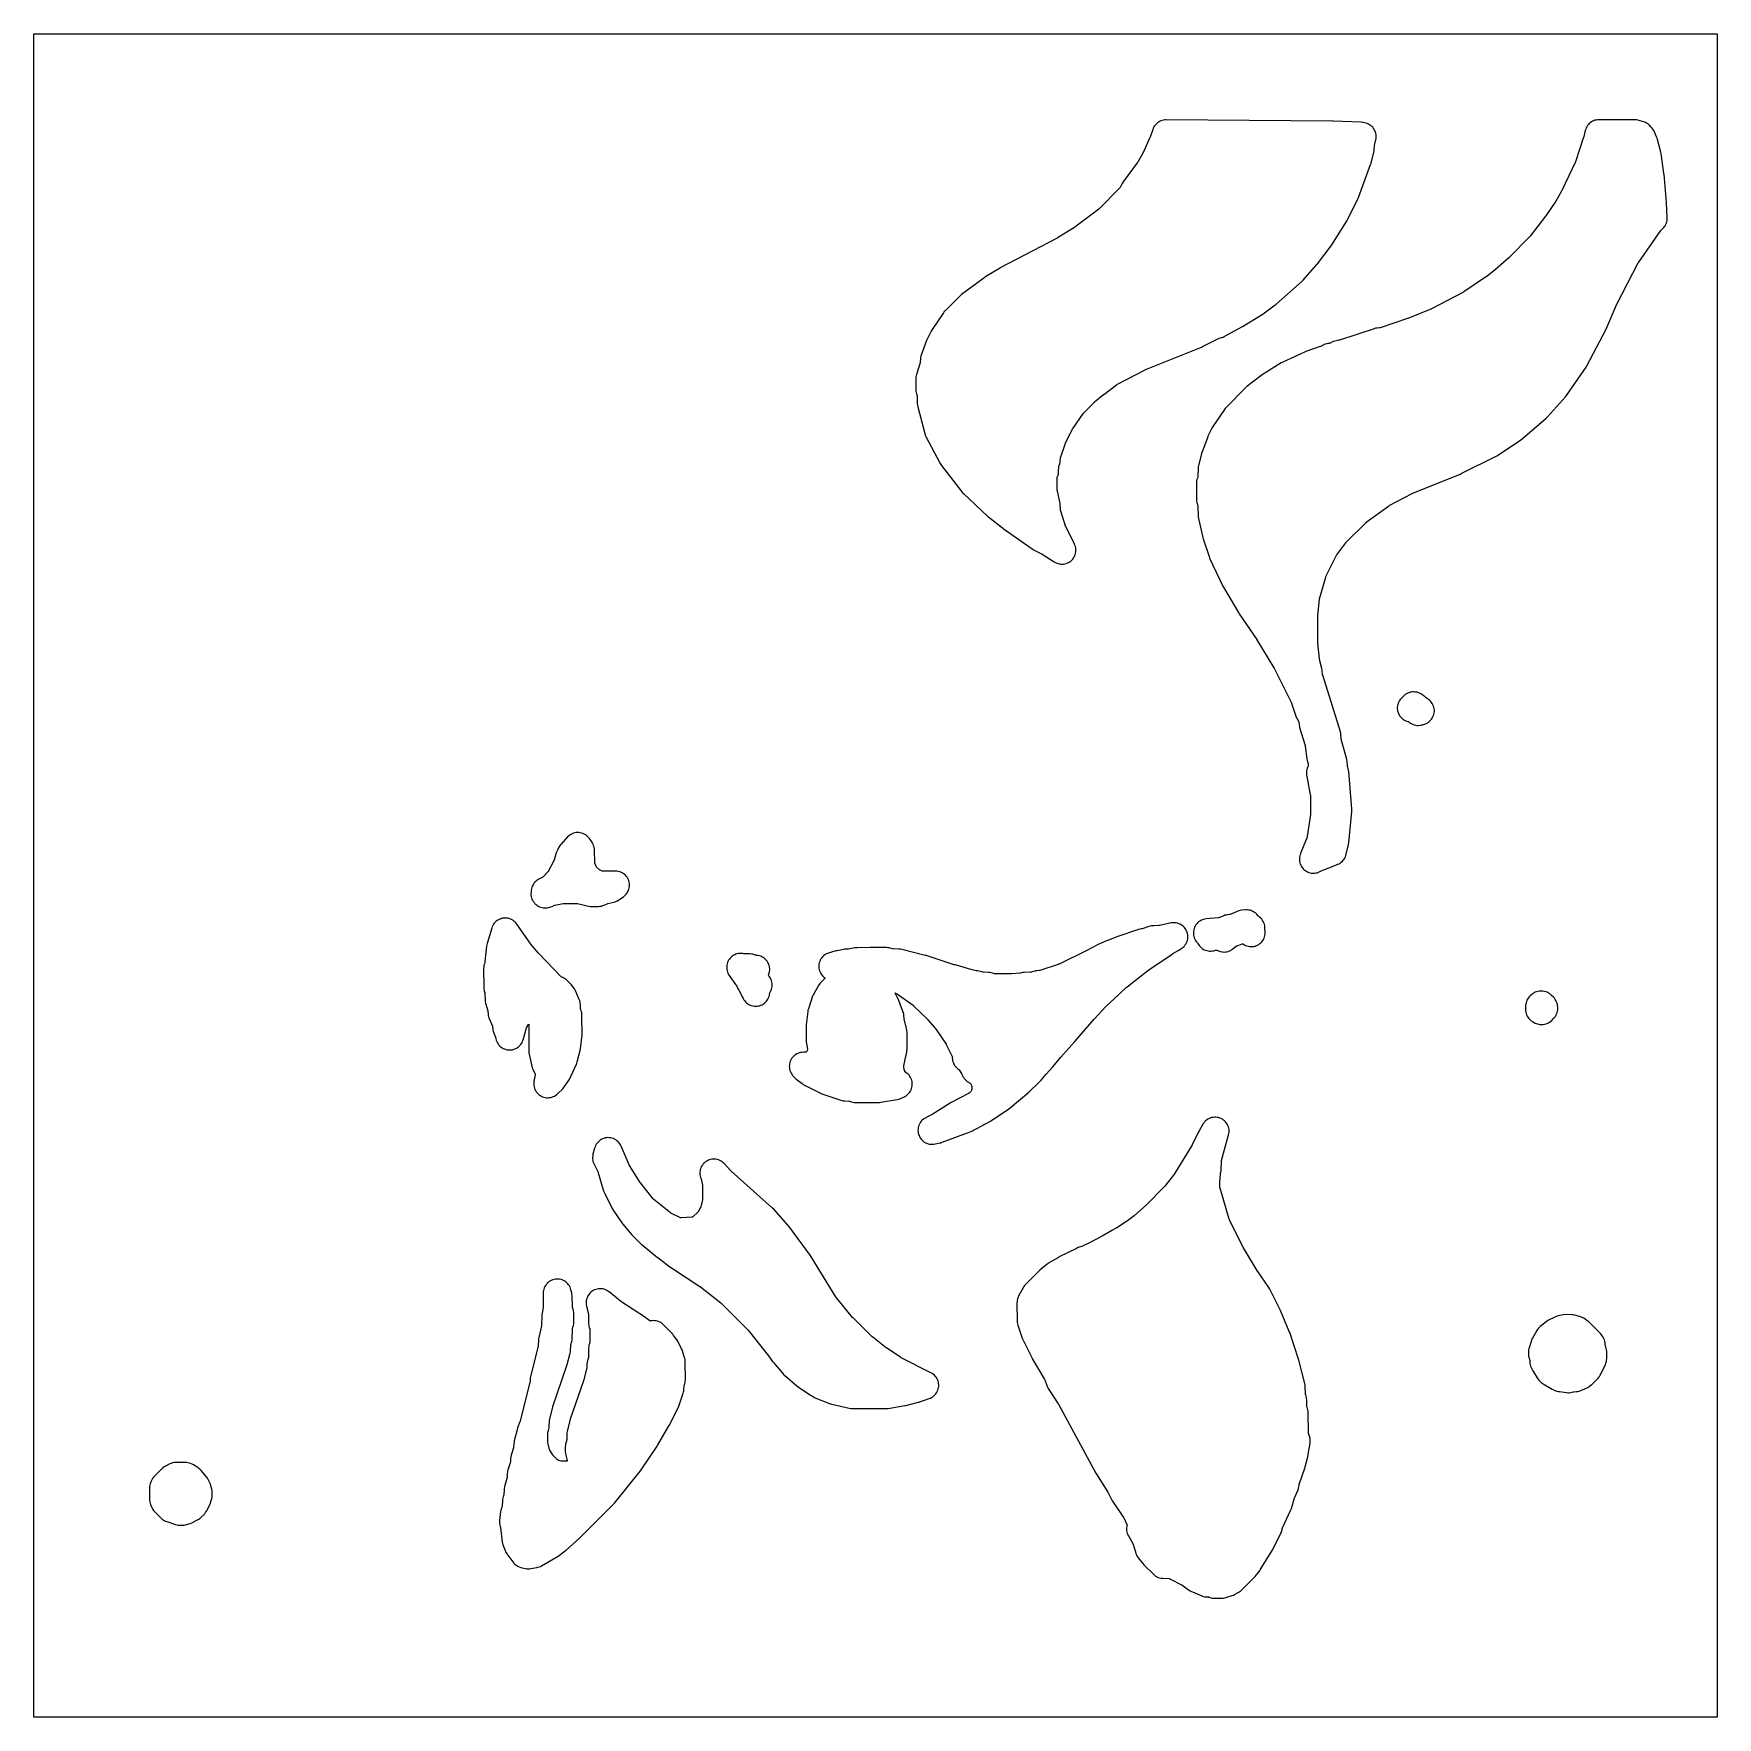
# Model space of a CAD drawing. Header units: millimetres. Extents: x 0 to 300, y 0 to 300.
import ezdxf

# ---------------------------------------------------------------- set-up
doc = ezdxf.new("R2010")
doc.units = ezdxf.units.MM
doc.layers.add('CUT', color=7, linetype='CONTINUOUS')

msp = doc.modelspace()

# ---------------------------------------------------------------- linework, layer by layer
at = {"layer": 'CUT'}
for points in [[(300, 299.8947), (300, 0.0614), (299.9971, 0.0029), (299.9386, 0), (0.0614, 0), (0.0029, 0.0029), (0, 0.0614), (0, 299.8947), (0.0029, 299.9532), (0.0614, 299.9561), (299.9386, 299.9561), (299.9971, 299.9532)], [(157.402, 235.4465), (157.41, 235.4097), (157.4145, 235.3721), (157.4154, 235.3553), (157.452, 234.0577), (157.4763, 233.774), (157.5326, 233.495), (158.7833, 228.7181), (158.8719, 228.445), (158.9912, 228.1837), (161.5312, 223.3753), (161.64, 223.1892), (161.7644, 223.0131), (165.3842, 218.3343), (165.5135, 218.1803), (165.6548, 218.0373), (170.0282, 213.9512), (170.1864, 213.8152), (172.606, 211.9062), (172.7185, 211.8224), (178.0764, 208.0624), (178.2411, 207.9562), (178.4137, 207.8632), (179.5867, 207.2893), (179.6478, 207.2571), (179.707, 207.2215), (181.8633, 205.8363), (182.0723, 205.7159), (182.2919, 205.6161), (182.5201, 205.5381), (182.7548, 205.4823), (182.9938, 205.4495), (183.2348, 205.4398), (183.4756, 205.4534), (183.714, 205.4901), (183.9477, 205.5496), (184.1746, 205.6314), (184.3926, 205.7347), (184.5996, 205.8585), (184.7938, 206.0017), (184.9732, 206.1629), (185.1362, 206.3406), (185.2814, 206.5333), (185.4073, 206.739), (185.5128, 206.9559), (185.5969, 207.182), (185.6588, 207.4151), (185.698, 207.6531), (185.7141, 207.8938), (185.7069, 208.1349), (185.6765, 208.3741), (185.6231, 208.6094), (185.5474, 208.8384), (185.4499, 209.059), (183.8088, 212.3364), (183.8065, 212.3413), (183.7753, 212.419), (183.7694, 212.4371), (182.9745, 215.0946), (182.9686, 215.1167), (182.952, 215.214), (182.9503, 215.2367), (182.9089, 216.113), (182.8886, 216.334), (182.8487, 216.5523), (182.4144, 218.4513), (182.4103, 218.4718), (182.4001, 218.5614), (182.3995, 218.5823), (182.3935, 220.8922), (182.3939, 220.9104), (182.3976, 220.9494), (182.4088, 220.9869), (182.4153, 221.0039), (182.4496, 221.0884), (182.5234, 221.2955), (182.5788, 221.5082), (182.6152, 221.7249), (182.6325, 221.9441), (182.6634, 222.8375), (182.6644, 222.8546), (182.669, 222.8912), (182.6801, 222.926), (182.6865, 222.9421), (182.7321, 223.0502), (182.8268, 223.3153), (182.8911, 223.5893), (182.9243, 223.8688), (182.9512, 224.3059), (182.9517, 224.3112), (182.9591, 224.3624), (182.9654, 224.3885), (182.9724, 224.4114), (183.778, 226.8223), (183.8077, 226.9016), (183.8429, 226.9786), (185.1271, 229.5406), (185.1673, 229.6143), (185.2127, 229.685), (187.0419, 232.3269), (187.0517, 232.3405), (187.0981, 232.3961), (187.1097, 232.4082), (188.956, 234.2604), (188.998, 234.3005), (189.0419, 234.3385), (190.6387, 235.6551), (190.6598, 235.6721), (190.6812, 235.6886), (192.9296, 237.3771), (192.9336, 237.3801), (192.9974, 237.4209), (193.0125, 237.4294), (198.1471, 240.1486), (198.2044, 240.1769), (198.2631, 240.2022), (208.0623, 244.1138), (208.2697, 244.2078), (211.1175, 245.6576), (211.1372, 245.6669), (211.2251, 245.6995), (211.246, 245.7053), (211.5175, 245.7716), (211.7219, 245.8308), (211.9204, 245.9073), (212.1118, 246.0003), (215.2663, 247.7033), (215.3917, 247.7758), (218.9089, 249.9466), (219.0952, 250.0736), (221.2168, 251.6638), (221.3674, 251.7862), (225.9733, 255.8329), (226.1918, 256.0502), (228.6595, 258.8265), (228.781, 258.9743), (231.1922, 262.1456), (231.3214, 262.3328), (234.0396, 266.6775), (234.1557, 266.8843), (235.9703, 270.5088), (236.0838, 270.7723), (238.2279, 276.6588), (238.3036, 276.9057), (238.7917, 278.8498), (238.8375, 279.0759), (238.8622, 279.3054), (238.9015, 279.9448), (238.9029, 279.9615), (238.9137, 280.0332), (238.9173, 280.0496), (239.1548, 281.0216), (239.2007, 281.2584), (239.2235, 281.4984), (239.2231, 281.7396), (239.1995, 281.9796), (239.1528, 282.2162), (239.0836, 282.4472), (238.9924, 282.6705), (238.8802, 282.8839), (238.7479, 283.0856), (238.5968, 283.2735), (238.4283, 283.446), (238.2439, 283.6015), (238.0454, 283.7385), (237.8347, 283.8557), (237.6136, 283.9521), (237.3843, 284.0267), (237.1488, 284.0789), (236.848, 284.1305), (236.5276, 284.1644), (231.5387, 284.3685), (231.4561, 284.3705), (201.7919, 284.6029), (201.5506, 284.5931), (201.3113, 284.5601), (201.0763, 284.5041), (200.8478, 284.4258), (200.628, 284.3257), (200.4188, 284.2049), (200.2223, 284.0645), (200.0402, 283.9057), (199.8744, 283.7301), (199.7262, 283.5394), (199.5971, 283.3352), (199.4883, 283.1195), (199.4009, 282.8944), (198.9497, 281.5425), (198.931, 281.4905), (198.91, 281.4394), (197.8365, 279.0016), (197.8085, 278.9424), (197.7772, 278.8848), (196.7153, 277.0502), (196.6814, 276.9951), (196.6445, 276.9419), (194.1531, 273.5485), (193.9605, 273.2419), (193.6077, 272.5779), (193.5987, 272.5619), (193.5768, 272.5289), (193.5517, 272.4982), (193.539, 272.4848), (189.9028, 268.8276), (189.8428, 268.7713), (189.7791, 268.7193), (185.2711, 265.2906), (185.2193, 265.2533), (185.1655, 265.2189), (182.4367, 263.5717), (182.406, 263.5538), (182.3748, 263.5368), (172.239, 258.2139), (172.1151, 258.1443), (169.4782, 256.5622), (169.2754, 256.4266), (165.3466, 253.5136), (165.0683, 253.2736), (162.3988, 250.6054), (162.2412, 250.4323), (162.1004, 250.2453), (160.0675, 247.2631), (159.8911, 246.9608), (159.1906, 245.5406), (159.0829, 245.2879), (158.1414, 242.6949), (158.0723, 242.4729), (158.0241, 242.2453), (157.9973, 242.0143), (157.9594, 241.4666), (157.9573, 241.445), (157.9402, 241.3531), (157.9344, 241.3322), (157.2901, 239.2472), (157.2287, 239.0068), (157.1914, 238.7616), (157.1786, 238.5138), (157.175, 236.556), (157.1877, 236.2994), (157.2267, 236.0454), (157.2915, 235.7968), (157.3971, 235.4632)], [(207.4271, 215.7148), (207.4413, 215.6164), (207.4425, 215.5934), (207.4733, 214.1074), (207.4911, 213.8566), (207.534, 213.6089), (208.3068, 210.1842), (208.3747, 209.9412), (209.4308, 206.7847), (209.5422, 206.5078), (211.9039, 201.5213), (212.0085, 201.3238), (214.7188, 196.7165), (214.807, 196.5774), (217.9266, 191.9946), (217.9428, 191.9702), (217.9584, 191.9453), (220.9835, 186.9945), (221.0088, 186.9511), (221.0322, 186.9066), (223.9954, 180.9877), (224.029, 180.9144), (224.0577, 180.8389), (224.9098, 178.3397), (224.9789, 178.16), (225.0617, 177.9861), (225.4062, 177.3287), (225.414, 177.3129), (225.4284, 177.2777), (225.4359, 177.2405), (225.4382, 177.223), (225.4859, 176.7726), (225.5213, 176.5423), (225.5779, 176.3162), (226.5389, 173.1203), (226.5402, 173.1153), (226.5571, 173.0381), (226.5598, 173.0203), (226.8471, 170.7911), (226.8994, 170.5116), (226.9832, 170.2398), (227.0943, 169.9409), (227.1006, 169.9223), (227.1111, 169.8814), (227.1128, 169.8392), (227.1121, 169.8196), (227.0895, 169.4709), (227.0883, 169.4574), (227.0817, 169.4167), (227.0459, 169.3451), (226.9445, 169.1137), (226.867, 168.8732), (226.8141, 168.6261), (226.7865, 168.3749), (226.7843, 168.1222), (226.8077, 167.8707), (226.8563, 167.6227), (226.9, 167.4789), (226.9405, 167.3346), (226.9441, 167.3169), (227.4751, 164.3617), (227.4759, 164.3562), (227.4839, 164.2727), (227.4845, 164.2537), (227.4968, 161.0218), (227.4941, 160.9366), (227.4853, 160.8518), (226.9359, 156.936), (226.9321, 156.9138), (226.9071, 156.8195), (226.8993, 156.7983), (225.8031, 154.0536), (225.7834, 154.0072), (225.7614, 153.9608), (225.666, 153.7313), (225.594, 153.4934), (225.5459, 153.2495), (225.5222, 153.0021), (225.5233, 152.7536), (225.549, 152.5064), (225.5991, 152.2629), (225.6732, 152.0257), (225.7704, 151.7969), (225.8899, 151.579), (226.0305, 151.374), (226.1907, 151.1839), (226.3689, 151.0108), (226.5635, 150.8561), (226.7725, 150.7216), (226.9938, 150.6085), (227.2253, 150.5179), (227.4646, 150.4507), (227.7094, 150.4076), (227.9572, 150.3891), (228.2057, 150.3952), (228.4523, 150.426), (228.6947, 150.4812), (228.9304, 150.5601), (229.1571, 150.662), (229.3256, 150.759), (229.3848, 150.7897), (229.401, 150.7966), (232.1409, 151.9018), (232.1938, 151.9216), (232.3687, 151.9808), (232.5912, 152.0814), (232.8028, 152.2032), (233.0015, 152.345), (233.1855, 152.5056), (233.3529, 152.6833), (233.5022, 152.8765), (233.6319, 153.0834), (233.7408, 153.3019), (233.8279, 153.53), (233.8923, 153.7656), (234.2766, 155.4998), (234.3232, 155.7896), (234.8848, 161.3525), (234.8973, 161.58), (234.8891, 161.8076), (234.3414, 168.4966), (234.3055, 168.7607), (234.2417, 169.0195), (234.1507, 169.27), (234.1008, 169.3875), (234.0947, 169.403), (234.0836, 169.4371), (234.0788, 169.4722), (234.0777, 169.489), (234.0381, 170.3266), (234.0093, 170.6048), (233.9496, 170.8781), (233.0006, 174.2924), (232.996, 174.3108), (232.9821, 174.3913), (232.9803, 174.4102), (232.9372, 175.0285), (232.8998, 175.3187), (232.8288, 175.6025), (229.6816, 185.64), (229.6755, 185.6618), (229.6577, 185.7578), (229.6556, 185.7803), (229.6167, 186.3965), (229.589, 186.642), (229.5372, 186.8835), (229.112, 188.4773), (229.1108, 188.4822), (229.0966, 188.5586), (229.0944, 188.5761), (228.8138, 191.3807), (228.8093, 191.4399), (228.8079, 191.4994), (228.8077, 196.2072), (228.8093, 196.2677), (228.8139, 196.328), (229.1053, 199.1898), (229.1073, 199.2064), (229.1208, 199.2769), (229.1251, 199.293), (230.2205, 203.1289), (230.2257, 203.1455), (230.2529, 203.2156), (230.2604, 203.2314), (232.1643, 207.0428), (232.1669, 207.0477), (232.2108, 207.1199), (232.2218, 207.1356), (233.7784, 209.2329), (233.8319, 209.2999), (233.8902, 209.3628), (237.3414, 212.8347), (237.3451, 212.8382), (237.404, 212.889), (237.418, 212.8997), (241.4101, 215.7936), (241.4774, 215.8389), (241.5476, 215.8796), (245.5977, 218.0453), (245.6564, 218.0747), (245.7166, 218.1008), (254.1835, 221.4914), (254.3732, 221.5767), (260.7287, 224.7581), (261.0019, 224.9172), (264.9652, 227.5745), (265.2096, 227.7611), (269.5032, 231.4792), (269.7173, 231.6882), (272.94, 235.2363), (273.1489, 235.5), (276.6059, 240.524), (276.7638, 240.7866), (280.2241, 247.4326), (280.3072, 247.6087), (282.0366, 251.6751), (282.0556, 251.7174), (282.0762, 251.7589), (285.9158, 259.1357), (285.9545, 259.2045), (285.9978, 259.2706), (289.9515, 264.8973), (289.9628, 264.9126), (290.0164, 264.9745), (290.0299, 264.9879), (290.2955, 265.2385), (290.4613, 265.4107), (290.61, 265.598), (290.74, 265.7985), (290.8503, 266.0106), (290.9399, 266.2323), (291.0079, 266.4615), (291.0536, 266.6961), (291.0768, 266.9341), (291.0771, 267.1731), (290.9547, 269.8021), (290.9479, 269.9028), (290.5144, 274.8792), (290.4976, 275.0239), (289.9773, 278.5833), (289.9266, 278.8373), (289.3508, 281.1038), (289.2806, 281.3332), (289.1888, 281.5549), (288.6576, 282.6808), (288.5215, 282.9312), (288.3577, 283.1645), (288.1685, 283.3777), (287.9083, 283.6392), (287.726, 283.8051), (287.5282, 283.9523), (287.3169, 284.0792), (287.0941, 284.1848), (286.8621, 284.2679), (286.1007, 284.4988), (285.8642, 284.5582), (285.623, 284.5942), (285.3795, 284.6065), (278.9037, 284.618), (278.667, 284.6072), (278.4324, 284.5741), (278.2019, 284.5188), (277.9778, 284.442), (277.7619, 284.3444), (277.5562, 284.2267), (277.3626, 284.0901), (277.1829, 283.9358), (277.0185, 283.7651), (276.871, 283.5797), (276.7417, 283.3811), (276.6318, 283.1712), (276.5423, 282.9518), (276.474, 282.7249), (276.1478, 281.4212), (276.1359, 281.3772), (276.1223, 281.3337), (274.7701, 277.2755), (274.7457, 277.209), (274.7174, 277.144), (272.2866, 271.9881), (272.2645, 271.9435), (272.2405, 271.8999), (271.153, 270.0183), (271.1324, 269.984), (271.1107, 269.9505), (269.4599, 267.4904), (269.4354, 267.4553), (269.4097, 267.4211), (266.6281, 263.8575), (266.5839, 263.8042), (266.5368, 263.7536), (262.892, 260.061), (262.8611, 260.0309), (262.8291, 260.0018), (260.4499, 257.9172), (260.4362, 257.9055), (260.4066, 257.881), (258.9699, 256.7293), (258.9294, 256.6982), (258.8875, 256.6689), (254.8607, 253.972), (254.807, 253.9381), (254.7515, 253.9071), (249.0709, 250.924), (249.0158, 250.8969), (248.9595, 250.8727), (244.8469, 249.2271), (244.8141, 249.2145), (244.781, 249.203), (239.9005, 247.5759), (239.8811, 247.57), (239.7953, 247.5514), (239.7752, 247.5487), (239.3674, 247.5055), (239.1036, 247.4632), (238.8458, 247.393), (232.6923, 245.3577), (232.6746, 245.3524), (232.5965, 245.3348), (232.5781, 245.3321), (232.2931, 245.2971), (232.0689, 245.2591), (231.849, 245.2009), (231.6354, 245.123), (231.4297, 245.0259), (231.0223, 244.8106), (231.007, 244.803), (230.9731, 244.7888), (230.9375, 244.7811), (230.9204, 244.7786), (230.6281, 244.7427), (230.4052, 244.705), (230.1866, 244.6473), (229.9741, 244.5701), (229.7695, 244.4741), (229.3416, 244.2491), (229.3372, 244.2469), (229.2684, 244.2169), (229.2524, 244.2111), (226.6681, 243.3298), (226.4181, 243.2292), (222.558, 241.4284), (222.3018, 241.2902), (218.8715, 239.1729), (218.6397, 239.0111), (216.1692, 237.0693), (215.9355, 236.8607), (212.4866, 233.3694), (212.3323, 233.198), (212.1944, 233.0132), (210.1176, 229.9431), (209.9513, 229.6584), (209.245, 228.2427), (209.1324, 227.9806), (208.1022, 225.1457), (208.0253, 224.8934), (207.5609, 223.0198), (207.5114, 222.7635), (207.4889, 222.5033), (207.4416, 221.1146), (207.4404, 221.0957), (207.435, 221.0555), (207.4255, 221.0159), (207.4197, 220.998), (207.3484, 220.7935), (207.2718, 220.5275), (207.2251, 220.2547), (207.2089, 219.9784), (207.1985, 216.8996), (207.2078, 216.6754), (207.2372, 216.4529), (207.2864, 216.234), (207.4217, 215.7372)], [(243.1298, 180.7035), (243.0559, 180.4699), (243.0053, 180.2301), (242.9784, 179.9866), (242.9754, 179.7416), (242.9965, 179.4974), (243.0413, 179.2566), (243.1096, 179.0212), (243.2005, 178.7937), (243.3133, 178.5761), (243.4468, 178.3707), (243.5998, 178.1793), (243.7708, 178.0038), (243.9582, 177.8459), (244.1601, 177.707), (244.3746, 177.5887), (244.5997, 177.4918), (244.8332, 177.4175), (244.944, 177.3939), (245.0046, 177.3776), (245.054, 177.3385), (245.1423, 177.2607), (245.344, 177.116), (245.5591, 176.992), (245.7854, 176.8899), (246.0207, 176.8107), (246.2627, 176.7553), (246.509, 176.7242), (246.7572, 176.7176), (247.0048, 176.7357), (247.2493, 176.7783), (247.4885, 176.8449), (247.5369, 176.861), (247.6439, 176.8858), (247.8829, 176.954), (248.114, 177.0456), (248.3349, 177.1597), (248.5433, 177.2951), (248.7373, 177.4506), (248.9148, 177.6246), (249.0742, 177.8153), (249.2139, 178.021), (249.3324, 178.2395), (249.4287, 178.4686), (249.5017, 178.7063), (249.5508, 178.9499), (249.5754, 179.1973), (249.5754, 179.4459), (249.5507, 179.6932), (249.5015, 179.9369), (249.4283, 180.1745), (249.332, 180.4036), (249.2133, 180.6221), (249.0736, 180.8276), (248.9141, 181.0183), (248.7364, 181.1922), (248.5424, 181.3476), (248.3339, 181.483), (248.1645, 181.5704), (248.1371, 181.586), (248.107, 181.607), (248.0937, 181.6176), (247.5205, 182.0997), (247.3384, 182.239), (247.1444, 182.3611), (246.94, 182.4649), (246.727, 182.5495), (246.5071, 182.6143), (246.2822, 182.6586), (246.2476, 182.6638), (246.006, 182.6881), (245.7633, 182.6889), (245.5217, 182.6661), (245.2833, 182.62), (245.0506, 182.551), (244.8257, 182.4598), (244.6107, 182.3471), (244.4076, 182.2142), (244.2184, 182.0622), (243.8153, 181.7048), (243.6401, 181.5334), (243.4825, 181.3458), (243.3441, 181.1436), (243.2261, 180.9288)], [(91.9427, 144.3072), (92.1578, 144.3791), (92.3656, 144.4702), (92.7802, 144.6749), (92.7952, 144.6819), (92.8288, 144.6949), (92.8635, 144.705), (92.8793, 144.7084), (94.3767, 145.0006), (94.3954, 145.0037), (94.477, 145.0113), (94.496, 145.0116), (96.7896, 144.9903), (96.8115, 144.9895), (96.9054, 144.9776), (96.9268, 144.9729), (98.612, 144.5559), (98.9107, 144.5009), (99.2139, 144.4826), (100.6269, 144.4834), (100.8938, 144.4978), (101.1577, 144.5406), (101.4155, 144.6114), (101.6643, 144.7093), (102.1921, 144.9504), (102.2095, 144.9578), (102.2869, 144.9841), (102.3052, 144.9889), (103.3869, 145.2388), (103.6137, 145.3026), (103.8335, 145.3875), (104.0443, 145.4927), (104.2442, 145.6172), (105.0878, 146.1995), (105.2816, 146.3478), (105.4601, 146.5142), (105.6214, 146.6972), (105.7642, 146.8951), (105.8869, 147.106), (105.9886, 147.3278), (106.0681, 147.5585), (106.1247, 147.7958), (106.158, 148.0375), (106.1675, 148.2813), (106.1532, 148.5249), (106.1153, 148.766), (106.054, 149.0021), (105.97, 149.2312), (105.8641, 149.451), (105.7372, 149.6594), (105.5906, 149.8545), (105.4257, 150.0344), (105.2441, 150.1973), (105.0474, 150.3417), (104.8376, 150.4663), (104.6167, 150.5698), (104.3867, 150.6513), (104.1499, 150.71), (103.9085, 150.7453), (103.6647, 150.757), (103.421, 150.7448), (103.2636, 150.7292), (103.2434, 150.7288), (101.4559, 150.7445), (101.4345, 150.7453), (101.3887, 150.7509), (101.3438, 150.7618), (101.3235, 150.7686), (100.9377, 150.9104), (100.9195, 150.9176), (100.8818, 150.9361), (100.8488, 150.9621), (100.8344, 150.9753), (100.3094, 151.4844), (100.2953, 151.4989), (100.2676, 151.5323), (100.2477, 151.5709), (100.2399, 151.5896), (100.0158, 152.1706), (100.0139, 152.1757), (100.0003, 152.2219), (99.9971, 152.2505), (99.9959, 152.2746), (99.9427, 154.4494), (99.9245, 154.6955), (99.8821, 154.9386), (99.816, 155.1763), (99.7621, 155.3387), (99.6754, 155.5629), (99.5676, 155.7778), (99.4397, 155.9813), (99.0297, 156.5689), (98.8781, 156.7647), (98.7079, 156.9446), (98.5208, 157.1067), (98.3185, 157.2495), (98.1032, 157.3716), (97.8768, 157.4718), (97.6415, 157.5491), (97.3998, 157.6028), (97.154, 157.6322), (96.9065, 157.6373), (96.6596, 157.6178), (96.416, 157.574), (96.1778, 157.5063), (95.9475, 157.4154), (95.7273, 157.3022), (95.5194, 157.1677), (95.3259, 157.0133), (95.1485, 156.8406), (93.9676, 155.5704), (93.8199, 155.3961), (93.6887, 155.2091), (93.575, 155.0109), (93.311, 154.497), (93.2079, 154.269), (93.1281, 154.0319), (92.8247, 152.9544), (92.8193, 152.9369), (92.7907, 152.8635), (92.7828, 152.847), (91.6996, 150.7071), (91.6903, 150.6898), (91.6674, 150.6543), (91.6409, 150.6214), (91.6274, 150.6071), (90.7942, 149.7692), (90.782, 149.7575), (90.754, 149.7339), (90.7238, 149.7129), (90.7097, 149.7045), (89.9193, 149.2544), (89.9124, 149.2505), (89.715, 149.1255), (89.5301, 148.9826), (89.3594, 148.8231), (89.2042, 148.6483), (89.0661, 148.4598), (88.9462, 148.2592), (88.8456, 148.0484), (88.765, 147.829), (88.7053, 147.6031), (88.667, 147.3726), (88.6234, 147.0056), (88.6064, 146.7572), (88.6142, 146.5083), (88.6468, 146.2615), (88.7037, 146.0191), (88.7844, 145.7836), (88.8882, 145.5572), (89.014, 145.3424), (89.1605, 145.141), (89.3263, 144.9553), (89.5097, 144.787), (89.709, 144.6378), (89.9222, 144.5091), (90.1471, 144.4022), (90.3815, 144.3183), (90.6231, 144.2581), (90.8695, 144.2222), (91.1182, 144.211), (91.1276, 144.2111), (91.2708, 144.2118), (91.4974, 144.2232), (91.7219, 144.2551)], [(80.17, 133.4275), (80.1972, 129.9949), (80.2092, 129.7688), (80.2417, 129.5447), (80.2943, 129.3244), (80.3666, 129.1098), (80.3849, 129.0626), (80.3953, 129.0292), (80.3997, 128.9934), (80.4006, 128.9763), (80.4401, 127.7047), (80.4577, 127.476), (80.4962, 127.2498), (80.5553, 127.0282), (80.9162, 125.8874), (80.9224, 125.8655), (80.9405, 125.7687), (80.9426, 125.746), (80.9708, 125.3039), (81.0044, 125.0249), (81.0692, 124.7513), (81.1642, 124.4867), (81.7395, 123.1304), (81.7465, 123.1126), (81.7586, 123.0733), (81.7667, 123.0329), (81.769, 123.0139), (81.7974, 122.7179), (81.8299, 122.4899), (81.8832, 122.2659), (81.9569, 122.0477), (82.3014, 121.1648), (82.3078, 121.147), (82.3187, 121.1078), (82.34, 120.9839), (82.3422, 120.9843), (82.3646, 120.8529), (82.4289, 120.6177), (82.5157, 120.3899), (82.6243, 120.1716), (82.7536, 119.965), (82.9024, 119.7719), (83.0694, 119.5942), (83.2529, 119.4337), (83.4511, 119.2917), (83.6622, 119.1698), (83.8842, 119.069), (84.1149, 118.9903), (84.3522, 118.9345), (84.5938, 118.902), (84.8375, 118.8932), (85.0808, 118.9082), (85.3215, 118.9468), (85.5573, 119.0087), (85.786, 119.0933), (86.0053, 119.1997), (86.2133, 119.327), (86.4078, 119.4739), (86.5871, 119.6391), (86.7495, 119.821), (86.8933, 120.0178), (87.0174, 120.2277), (87.1204, 120.4486), (87.2013, 120.6786), (87.8419, 122.8266), (87.8485, 122.8468), (87.8844, 122.9309), (87.8943, 122.9496), (88.179, 123.4523), (88.2064, 123.4958), (88.2089, 123.4444), (88.2091, 118.8886), (88.2217, 118.6388), (88.2591, 118.3914), (88.7405, 116.0196), (88.8153, 115.7369), (88.9227, 115.4648), (89.3304, 114.5858), (89.3383, 114.5677), (89.3516, 114.5293), (89.3488, 114.4888), (89.346, 114.4692), (89.1472, 113.3065), (89.118, 113.0656), (89.1122, 112.823), (89.13, 112.581), (89.1712, 112.3418), (89.2354, 112.1078), (89.3219, 111.8811), (89.4301, 111.6639), (89.5587, 111.4581), (89.7068, 111.2658), (89.8727, 111.0888), (90.0551, 110.9287), (90.2521, 110.787), (90.4619, 110.6651), (90.6826, 110.5641), (90.912, 110.485), (91.148, 110.4285), (91.3883, 110.3952), (91.6308, 110.3852), (91.8731, 110.3989), (92.1129, 110.436), (92.348, 110.4961), (92.5761, 110.5788), (92.7952, 110.6832), (93.0031, 110.8083), (93.1979, 110.953), (93.3777, 111.1159), (94.26, 111.9967), (94.4213, 112.174), (94.565, 112.366), (95.5196, 113.7785), (95.6347, 113.966), (95.7328, 114.1629), (96.7117, 116.365), (96.791, 116.5665), (96.8526, 116.7741), (97.3619, 118.8116), (97.4149, 119.0893), (97.6867, 121.139), (97.7084, 121.4746), (97.6983, 125.0741), (97.6847, 125.3274), (97.6455, 125.578), (97.5812, 125.8233), (97.4677, 126.1809), (97.4628, 126.1974), (97.455, 126.2322), (97.4503, 126.2677), (97.4491, 126.2844), (97.4147, 127.016), (97.3942, 127.2387), (97.3538, 127.4586), (97.294, 127.6741), (97.2152, 127.8834), (96.6005, 129.3171), (96.4896, 129.5436), (96.3564, 129.7578), (95.9535, 130.3381), (95.8137, 130.5209), (95.6577, 130.69), (95.2599, 131.0835), (95.0836, 131.2578), (94.9005, 131.4218), (94.7023, 131.5671), (94.4907, 131.6922), (94.2679, 131.7959), (94.0827, 131.8608), (94.0591, 131.8702), (94.017, 131.91), (89.9896, 136.0808), (89.9616, 136.1107), (89.9347, 136.1417), (88.5127, 137.8327), (88.4788, 137.875), (88.4468, 137.9188), (86.0716, 141.3304), (85.9229, 141.5233), (85.7561, 141.7007), (85.5729, 141.8611), (85.3749, 142.003), (85.164, 142.1248), (84.9423, 142.2256), (84.7118, 142.3043), (84.4748, 142.3603), (84.2335, 142.3929), (83.9901, 142.4018), (83.747, 142.3871), (83.5065, 142.3487), (83.2709, 142.2872), (83.0424, 142.203), (82.8231, 142.0969), (82.6152, 141.9701), (82.4207, 141.8236), (82.2413, 141.6589), (82.0788, 141.4775), (81.9347, 141.2811), (81.8104, 141.0717), (81.7071, 140.8512), (81.6257, 140.6216), (80.7928, 137.8506), (80.7365, 137.626), (80.7012, 137.3971), (80.3994, 134.5784), (80.3965, 134.5575), (80.3768, 134.4688), (80.3705, 134.4487), (80.3055, 134.2592), (80.229, 133.9877), (80.1837, 133.7092)], [(136.1832, 118.2869), (135.9598, 118.1814), (135.7479, 118.0544), (135.5495, 117.9071), (135.3667, 117.7409), (135.2011, 117.5575), (135.0545, 117.3586), (134.9282, 117.1462), (134.8234, 116.9224), (134.7413, 116.6894), (134.6826, 116.4494), (134.6479, 116.2048), (134.6375, 115.9579), (134.6515, 115.7112), (134.6898, 115.4671), (134.752, 115.228), (134.8375, 114.9962), (134.9455, 114.7739), (135.0749, 114.5634), (135.2244, 114.3667), (135.3926, 114.1857), (135.8149, 113.7741), (136.0472, 113.574), (136.9384, 112.8968), (137.1288, 112.7656), (137.3306, 112.6524), (140.4464, 111.0905), (140.7787, 110.9529), (143.8131, 109.9451), (144.0349, 109.8826), (144.2615, 109.8409), (144.491, 109.8201), (145.2966, 109.7846), (145.3157, 109.7833), (145.3548, 109.7778), (145.3932, 109.7685), (145.4114, 109.7627), (145.659, 109.677), (145.9256, 109.601), (146.199, 109.555), (146.4758, 109.5396), (150.504, 109.5385), (150.7181, 109.5476), (150.9307, 109.575), (153.8487, 110.0797), (154.0938, 110.1349), (154.3321, 110.2144), (154.9601, 110.4596), (155.1865, 110.5612), (155.4016, 110.6848), (155.6035, 110.8291), (155.7901, 110.9927), (155.9595, 111.1739), (156.1102, 111.3711), (156.2405, 111.5822), (156.3493, 111.8053), (156.4354, 112.038), (156.4981, 112.2781), (156.5366, 112.5232), (156.5506, 112.7709), (156.5401, 113.0188), (156.5049, 113.2644), (156.4457, 113.5054), (156.3628, 113.7393), (156.2571, 113.9638), (156.1297, 114.1767), (155.9819, 114.376), (155.815, 114.5596), (155.6307, 114.7258), (155.4831, 114.8344), (155.4567, 114.8557), (155.4319, 114.8849), (155.421, 114.8997), (155.1741, 115.2526), (155.1639, 115.268), (155.1451, 115.3009), (155.1362, 115.3377), (155.1331, 115.3559), (155.0473, 115.9451), (155.0451, 115.9624), (155.0431, 115.9986), (155.0474, 116.0341), (155.0506, 116.0515), (155.2362, 116.9294), (155.2397, 116.9441), (155.5671, 118.4949), (155.594, 118.6661), (155.6075, 118.7516), (155.6075, 118.7518), (155.6076, 118.7519), (155.6211, 119.0117), (155.6207, 122.0784), (155.6119, 122.2871), (155.5858, 122.4943), (155.5424, 122.6986), (155.1029, 124.414), (155.0987, 124.4325), (155.0865, 124.5101), (155.0849, 124.529), (155.0536, 125.0499), (155.0264, 125.2974), (154.9746, 125.5409), (154.8989, 125.7781), (154.185, 127.681), (154.1238, 127.8185), (154.1033, 127.8643), (154.0931, 127.8872), (154.0625, 127.9559), (153.9217, 128.2268), (153.9003, 128.268), (153.8717, 128.323), (153.5181, 129.0032), (153.4961, 129.0511), (153.5443, 129.0297), (153.8437, 128.8794), (153.8481, 128.8771), (153.9119, 128.839), (153.9259, 128.8295), (156.7055, 126.8474), (156.7094, 126.8444), (156.7669, 126.7967), (156.7793, 126.7851), (159.3091, 124.3109), (159.3516, 124.2672), (159.3918, 124.2214), (160.8407, 122.4809), (160.8789, 122.4325), (160.9145, 122.3823), (162.5725, 119.9108), (162.6139, 119.8446), (162.6508, 119.7758), (163.6692, 117.7193), (163.6937, 117.663), (163.6945, 117.6006), (163.69, 117.4758), (163.7059, 117.2262), (163.7467, 116.9794), (163.8119, 116.738), (163.9009, 116.5042), (164.0129, 116.2805), (164.1466, 116.0692), (164.3008, 115.8722), (164.4739, 115.6917), (164.6642, 115.5293), (164.8653, 115.3898), (164.867, 115.3885), (164.9025, 115.3387), (165.3685, 114.6122), (165.3786, 114.5954), (165.3977, 114.5574), (165.4259, 114.4823), (165.5278, 114.2484), (165.6529, 114.026), (165.8002, 113.8175), (165.9678, 113.6251), (166.1543, 113.4508), (166.3575, 113.2965), (166.5754, 113.1636), (166.6456, 113.1256), (166.738, 113.0631), (166.8239, 112.9918), (166.9023, 112.9124), (166.9725, 112.8257), (167.0339, 112.7325), (167.0859, 112.6337), (167.1278, 112.5303), (167.1594, 112.4232), (167.1804, 112.3136), (167.1905, 112.2025), (167.1896, 112.0909), (167.1777, 111.9799), (167.155, 111.8706), (167.1217, 111.7641), (167.0781, 111.6614), (167.0246, 111.5635), (166.9617, 111.4713), (166.8901, 111.3857), (166.8104, 111.3076), (166.7234, 111.2376), (166.6253, 111.1735), (166.6084, 111.1636), (166.5546, 111.1339), (163.5083, 109.5466), (163.3318, 109.4453), (160.1007, 107.4115), (160.0503, 107.3814), (160.0085, 107.3577), (159.9567, 107.33), (159.0341, 106.8639), (158.9431, 106.8179), (158.7265, 106.6946), (158.5233, 106.5503), (158.3355, 106.3866), (158.1649, 106.2049), (158.0133, 106.0072), (157.882, 105.7953), (157.7726, 105.5714), (157.6859, 105.3378), (157.623, 105.0966), (157.5844, 104.8504), (157.5704, 104.6016), (157.5813, 104.3527), (157.617, 104.106), (157.677, 103.8642), (157.7608, 103.6295), (157.8676, 103.4043), (157.9962, 103.1909), (158.1455, 102.9913), (158.3139, 102.8076), (158.4997, 102.6415), (158.7011, 102.4948), (158.9162, 102.3689), (159.1427, 102.265), (159.3784, 102.1842), (159.621, 102.1272), (159.8681, 102.0947), (160.1172, 102.087), (160.3658, 102.104), (160.6115, 102.1458), (161.551, 102.3541), (161.614, 102.3726), (161.678, 102.3877), (161.8054, 102.4288), (161.8751, 102.4493), (166.8479, 104.2838), (167.1717, 104.4302), (167.1721, 104.4304), (170.4854, 106.2219), (170.6889, 106.3448), (173.7855, 108.4216), (173.9992, 108.5821), (177.3303, 111.375), (177.4696, 111.5009), (179.1019, 113.0928), (179.2409, 113.2397), (179.2641, 113.2663), (179.3409, 113.3419), (179.4901, 113.5021), (180.3966, 114.5653), (181.5747, 115.9166), (183.0491, 117.6076), (185.5116, 120.432), (188.9376, 124.3615), (191.0708, 126.6208), (193.31, 128.7129), (193.4221, 128.8177), (193.4989, 128.8895), (194.7525, 130.0607), (194.8061, 130.1084), (194.8336, 130.1311), (196.2474, 131.2509), (198.7552, 133.2338), (198.7694, 133.2446), (198.7805, 133.2523), (202.96, 136.0493), (202.9822, 136.0637), (202.9997, 136.0743), (203.9331, 136.6195), (204.4171, 136.9018), (204.6217, 137.0349), (204.8122, 137.1873), (204.987, 137.3575), (205.1444, 137.544), (205.2829, 137.7449), (205.4011, 137.9583), (205.4979, 138.1823), (205.5725, 138.4146), (205.6241, 138.6531), (205.6521, 138.8954), (205.6564, 139.1394), (205.6369, 139.3826), (205.5938, 139.6228), (205.5274, 139.8576), (205.4385, 140.0848), (205.3279, 140.3023), (205.1966, 140.5079), (205.0459, 140.6998), (204.8772, 140.8761), (204.6921, 141.0351), (204.4924, 141.1752), (204.28, 141.2953), (204.0569, 141.3941), (203.8252, 141.4706), (203.5871, 141.5242), (203.345, 141.5543), (203.1011, 141.5607), (202.9609, 141.5576), (202.7088, 141.5391), (202.7, 141.5376), (202.693, 141.537), (202.4445, 141.4931), (200.5768, 141.0645), (200.5599, 141.061), (200.4859, 141.0511), (200.4686, 141.05), (199.6056, 141.0139), (199.5031, 141.0096), (199.4983, 141.0094), (199.4836, 141.0088), (199.4693, 141.0082), (199.4038, 141.0055), (199.1716, 140.9849), (198.9423, 140.9428), (198.7179, 140.8794), (197.5248, 140.4819), (197.4041, 140.4703), (197.1249, 140.4275), (196.8523, 140.3535), (193.0284, 139.0797), (192.8571, 139.0156), (191.7882, 138.5703), (191.666, 138.5295), (191.3617, 138.4054), (191.18, 138.3169), (189.6915, 137.6968), (189.4554, 137.5836), (187.6395, 136.5926), (182.7036, 134.1889), (182.6318, 134.1568), (182.558, 134.1295), (179.2944, 133.0439), (179.2812, 133.0407), (179.2561, 133.0367), (179.2334, 133.0345), (178.7551, 132.9989), (178.5298, 132.9718), (178.5083, 132.9673), (178.4437, 132.9596), (178.1762, 132.8976), (177.9172, 132.8066), (177.7891, 132.7536), (177.7732, 132.7474), (177.7515, 132.7407), (177.6054, 132.729), (176.5024, 132.6979), (176.2379, 132.6764), (175.9772, 132.6269), (175.8533, 132.5894), (174.2386, 132.4608), (171.2691, 132.4567), (171.2488, 132.4572), (171.2071, 132.4617), (171.1709, 132.4695), (171.1526, 132.4749), (171.0718, 132.501), (170.8638, 132.5706), (170.6307, 132.6361), (170.6076, 132.6403), (170.5953, 132.6436), (170.3955, 132.6783), (170.3923, 132.6788), (170.3921, 132.6788), (170.3633, 132.6838), (170.1285, 132.7021), (169.2025, 132.7302), (169.1843, 132.7312), (169.1606, 132.7342), (169.1296, 132.7437), (169.1139, 132.7497), (168.9624, 132.8115), (168.7061, 132.9), (168.4417, 132.9603), (168.1723, 132.9915), (167.9469, 133.0054), (166.9952, 133.2226), (164.4175, 133.998), (164.1824, 134.0565), (163.9427, 134.0919), (163.8471, 134.1013), (159.0109, 135.7005), (158.8292, 135.7531), (154.706, 136.7782), (154.4477, 136.8282), (154.4297, 136.8297), (154.4143, 136.8327), (154.1496, 136.8548), (153.1335, 136.8857), (153.1197, 136.8865), (153.0533, 136.8958), (153.0458, 136.8973), (153.0227, 136.9036), (152.6409, 137.0175), (152.412, 137.0742), (152.1788, 137.1091), (151.9434, 137.1219), (151.9071, 137.1222), (151.8026, 137.1262), (151.4618, 137.1253), (149.0817, 137.142), (149.0403, 137.142), (146.7167, 137.1198), (146.5997, 137.1127), (146.5332, 137.1125), (146.2689, 137.0978), (146.0075, 137.0552), (145.1631, 136.8712), (144.757, 136.8547), (144.521, 136.8339), (144.2881, 136.7909), (143.434, 136.5907), (143.1858, 136.5803), (142.9611, 136.5607), (142.7391, 136.521), (142.5216, 136.4614), (141.6207, 136.1702), (141.3881, 136.082), (141.1654, 135.9711), (140.9548, 135.8386), (140.7584, 135.6859), (140.5782, 135.5144), (140.4159, 135.3258), (140.2732, 135.1221), (140.1514, 134.9052), (140.0518, 134.6772), (139.9753, 134.4405), (139.9228, 134.1973), (139.8946, 133.9502), (139.8912, 133.7014), (139.9125, 133.4536), (139.9583, 133.2091), (140.0282, 132.9703), (140.1215, 132.7397), (140.2373, 132.5195), (140.3743, 132.3119), (140.5313, 132.1189), (140.7067, 131.9425), (140.8988, 131.7844), (140.9369, 131.759), (141.0172, 131.6995), (140.9787, 131.6565), (140.743, 131.4177), (140.7267, 131.4012), (140.6511, 131.3246), (140.6199, 131.293), (140.6164, 131.2894), (140.2312, 130.8992), (140.0907, 130.7445), (139.9637, 130.5785), (139.8509, 130.4026), (138.9882, 128.9236), (138.87, 128.6944), (138.7759, 128.4542), (138.0375, 126.238), (137.9688, 125.9897), (137.926, 125.7356), (137.6544, 123.3923), (137.6379, 123.0876), (137.6553, 120.5228), (137.6685, 120.2825), (137.7048, 120.0447), (137.9087, 119.0356), (137.9121, 119.0164), (137.9161, 118.9766), (137.9006, 118.9398), (137.8917, 118.9224), (137.7043, 118.5768), (137.6948, 118.5602), (137.673, 118.5279), (137.6347, 118.5206), (137.6157, 118.5184), (137.1687, 118.4774), (137.1501, 118.4761), (137.1471, 118.4761), (136.9003, 118.4649), (136.6558, 118.4293), (136.416, 118.3698)], [(207.9998, 137.1399), (208.1845, 136.9908), (208.3825, 136.8599), (208.592, 136.7483), (208.8111, 136.6572), (209.038, 136.5872), (209.2704, 136.5391), (209.5063, 136.5132), (209.7437, 136.5098), (209.9803, 136.529), (210.214, 136.5705), (210.4427, 136.6339), (210.5552, 136.671), (210.5931, 136.6723), (210.6108, 136.6716), (210.8509, 136.657), (210.869, 136.6555), (210.9075, 136.6493), (211.0099, 136.5998), (211.0107, 136.5993), (211.0117, 136.5989), (211.0168, 136.5964), (211.0169, 136.5967), (211.2279, 136.5059), (211.4529, 136.4333), (211.6838, 136.3824), (211.9184, 136.3535), (212.1547, 136.3469), (212.3906, 136.3626), (212.624, 136.4005), (212.8527, 136.4603), (213.0747, 136.5415), (213.2881, 136.6433), (213.4909, 136.7647), (213.6814, 136.9048), (214.3213, 137.4238), (214.3256, 137.4272), (214.3657, 137.4546), (214.3922, 137.4664), (214.415, 137.4751), (215.3267, 137.7922), (215.3432, 137.7975), (215.3789, 137.8063), (215.4126, 137.7915), (215.428, 137.7835), (215.7292, 137.6172), (215.9488, 137.5095), (216.178, 137.4238), (216.4144, 137.3609), (216.6559, 137.3215), (216.9, 137.3058), (217.1445, 137.3141), (217.3871, 137.3462), (217.6253, 137.4018), (217.8569, 137.4805), (218.0798, 137.5815), (218.2917, 137.7037), (218.4906, 137.8461), (218.6747, 138.0073), (218.8422, 138.1856), (218.9914, 138.3795), (219.1209, 138.5871), (219.2296, 138.8063), (219.3163, 139.035), (219.3802, 139.2712), (219.4207, 139.5124), (219.4375, 139.7565), (219.4303, 140.0011), (219.3981, 140.4113), (219.3972, 140.4283), (219.3987, 140.5509), (219.389, 140.8047), (219.3535, 141.0562), (219.2928, 141.3028), (219.2073, 141.542), (219.098, 141.7713), (218.9659, 141.9883), (218.8126, 142.1908), (218.6395, 142.3767), (218.4484, 142.544), (218.2425, 142.6903), (218.2423, 142.6905), (218.1733, 142.7861), (218.1719, 142.7851), (218.0857, 142.9042), (217.9264, 143.0851), (217.7503, 143.2497), (217.5592, 143.3966), (217.3549, 143.5244), (217.1392, 143.632), (216.9141, 143.7183), (216.6818, 143.7825), (216.4444, 143.8241), (216.2041, 143.8425), (215.9631, 143.8378), (215.2644, 143.7903), (214.9852, 143.7554), (214.7117, 143.6894), (214.4473, 143.593), (213.1757, 143.0468), (213.1587, 143.04), (213.1212, 143.028), (213.0827, 143.0198), (213.0646, 143.0173), (212.6775, 142.973), (212.4672, 142.9398), (212.2604, 142.8889), (212.0587, 142.8205), (211.1396, 142.4647), (211.1234, 142.4588), (211.0872, 142.4485), (211.0501, 142.4416), (211.0334, 142.4397), (208.9084, 142.244), (208.6679, 142.2101), (208.4318, 142.1529), (208.2024, 142.0731), (207.9818, 141.9714), (207.7722, 141.8488), (207.5754, 141.7064), (207.3934, 141.5456), (207.2278, 141.3678), (207.0802, 141.1749), (206.9521, 140.9685), (206.8446, 140.7507), (206.7588, 140.5235), (206.6954, 140.289), (206.6551, 140.0495), (206.6382, 139.8072), (206.6448, 139.5644), (206.6751, 139.3234), (206.7285, 139.0865), (206.8047, 138.8558), (206.903, 138.6337), (207.0223, 138.4221), (207.1616, 138.2231), (207.3195, 138.0386), (207.3851, 137.9691), (207.4252, 137.889), (207.5415, 137.6821), (207.6768, 137.4871), (207.83, 137.3058)], [(125.5632, 129.7311), (125.6187, 129.6233), (125.6456, 129.5709), (125.6633, 129.5365), (125.6798, 129.5045), (126.2689, 128.3591), (126.4291, 128.0477), (126.5515, 127.8359), (126.694, 127.6371), (126.8552, 127.4532), (127.0336, 127.2859), (127.2275, 127.1368), (127.4351, 127.0075), (127.6543, 126.899), (127.883, 126.8124), (128.1192, 126.7486), (128.3604, 126.7082), (128.6044, 126.6916), (128.8489, 126.6989), (129.0914, 126.73), (129.3298, 126.7847), (129.5617, 126.8624), (129.7849, 126.9624), (129.9973, 127.0838), (130.1968, 127.2253), (130.3815, 127.3856), (130.5496, 127.5632), (130.6996, 127.7564), (130.83, 127.9633), (130.9396, 128.182), (131.0272, 128.4103), (131.0922, 128.6461), (131.1337, 128.8872), (131.1429, 129.0129), (131.1501, 129.0717), (131.1559, 129.0802), (131.2857, 129.2901), (131.3942, 129.5118), (131.4803, 129.743), (131.5432, 129.9817), (131.5823, 130.2253), (131.5971, 130.4717), (131.5876, 130.7183), (131.5538, 130.9627), (131.4961, 131.2027), (131.415, 131.4357), (131.3113, 131.6597), (131.1861, 131.8723), (131.0405, 132.0716), (130.9865, 132.1318), (130.9354, 132.195), (130.9535, 132.2522), (130.9985, 132.3734), (131.0724, 132.6064), (131.1231, 132.8455), (131.1503, 133.0885), (131.1535, 133.3329), (131.133, 133.5765), (131.0887, 133.8169), (131.0211, 134.0518), (130.9854, 134.1419), (130.931, 134.279), (130.8191, 134.4963), (130.6864, 134.7016), (130.5344, 134.8931), (130.3644, 135.0687), (130.1781, 135.2269), (129.9772, 135.3662), (129.7636, 135.4851), (129.5395, 135.5827), (129.3069, 135.6579), (129.0681, 135.71), (128.8253, 135.7385), (128.7694, 135.7424), (128.7327, 135.7476), (128.6948, 135.7567), (128.6769, 135.7624), (128.3612, 135.871), (128.1237, 135.9398), (127.8806, 135.9848), (127.6343, 136.0056), (126.5941, 136.0416), (126.5759, 136.0426), (126.5558, 136.0452), (126.5384, 136.0474), (126.5217, 136.0511), (126.3866, 136.0744), (126.2841, 136.0921), (126.0437, 136.1101), (125.8026, 136.1047), (125.5632, 136.0762), (125.3277, 136.0248), (125.0982, 135.9509), (124.9069, 135.8682), (124.8852, 135.8588), (124.8768, 135.8552), (124.6658, 135.7387), (124.4669, 135.6024), (124.2821, 135.4475), (124.1131, 135.2756), (123.9614, 135.0882), (123.8284, 134.8871), (123.7155, 134.674), (123.6236, 134.4511), (123.5536, 134.2204), (123.5062, 133.984), (123.4818, 133.7441), (123.4805, 133.503), (123.5025, 133.2629), (123.5476, 133.0261), (123.6152, 132.7947), (123.7048, 132.5708), (123.8156, 132.3567), (123.9465, 132.1542), (125.0804, 130.5728), (125.1782, 130.4213), (125.1793, 130.422), (125.275, 130.266), (125.3096, 130.2177), (125.3402, 130.1648), (125.5552, 129.7468)], [(267.7293, 123.6041), (267.9457, 123.5314), (268.1678, 123.4788), (268.3939, 123.4466), (268.6219, 123.4352), (268.7086, 123.4348), (268.9552, 123.4459), (269.1995, 123.4813), (269.4391, 123.5406), (269.6717, 123.6232), (269.895, 123.7284), (270.1069, 123.8551), (270.3052, 124.002), (270.4881, 124.1678), (270.8001, 124.48), (270.95, 124.6441), (271.0847, 124.8208), (271.2033, 125.0087), (271.2607, 125.1095), (271.3729, 125.3312), (271.4626, 125.5629), (271.5287, 125.8024), (271.5708, 126.0473), (271.5884, 126.2951), (271.5813, 126.5435), (271.5496, 126.7899), (271.4935, 127.032), (271.4137, 127.2673), (271.3377, 127.4595), (271.2331, 127.6893), (271.1059, 127.9073), (270.9573, 128.1115), (270.7889, 128.2996), (270.4722, 128.6192), (270.2893, 128.7864), (270.0907, 128.9346), (269.8784, 129.0625), (269.6544, 129.1687), (269.4211, 129.2522), (269.1807, 129.3123), (268.9354, 129.3482), (268.6879, 129.3596), (268.5161, 129.359), (268.2733, 129.3464), (268.0328, 129.3102), (267.7971, 129.2509), (267.5682, 129.1689), (267.3483, 129.0651), (267.1396, 128.9404), (267.086, 128.9048), (266.8642, 128.7387), (266.6621, 128.5492), (266.4823, 128.3385), (266.3232, 128.1297), (266.1926, 127.9408), (266.0798, 127.7407), (265.9859, 127.5311), (265.9116, 127.3138), (265.8575, 127.0906), (265.8242, 126.8634), (265.8119, 126.634), (265.8081, 126.15), (265.8189, 125.8979), (265.855, 125.6482), (265.9161, 125.4034), (266.0016, 125.1661), (266.1105, 124.9385), (266.2419, 124.7231), (266.3943, 124.522), (266.5661, 124.3373), (266.6379, 124.2676), (266.832, 124.0976), (267.0426, 123.9485), (267.2675, 123.8219), (267.5204, 123.6963)], [(175.2342, 70.3624), (175.2765, 70.1025), (175.3459, 69.8484), (175.991, 67.8977), (176.1294, 67.5628), (177.9251, 63.9784), (178.003, 63.8348), (180.0576, 60.3269), (180.0599, 60.3228), (180.0917, 60.2584), (180.0981, 60.2433), (180.6612, 58.8372), (180.7652, 58.611), (180.8911, 58.3962), (182.5601, 55.8497), (182.5863, 55.8079), (182.6108, 55.765), (189.2813, 43.4763), (189.3633, 43.3362), (191.393, 40.1152), (191.4259, 40.0597), (191.4557, 40.0026), (192.0287, 38.829), (192.1155, 38.6666), (192.2141, 38.511), (194.1944, 35.6261), (194.1973, 35.6216), (194.2374, 35.552), (194.2455, 35.5356), (194.7982, 34.3456), (194.8058, 34.3282), (194.8191, 34.2897), (194.816, 34.2492), (194.8131, 34.2304), (194.7708, 33.9952), (194.7389, 33.7471), (194.732, 33.4971), (194.75, 33.2477), (194.7929, 33.0013), (194.8602, 32.7604), (194.9513, 32.5274), (195.0651, 32.3047), (195.8304, 30.9764), (195.8407, 30.9572), (195.8779, 30.8708), (195.8848, 30.8501), (196.3682, 29.2337), (196.4479, 29.0074), (196.5489, 28.7898), (196.6704, 28.5828), (196.8111, 28.3885), (197.6177, 27.3801), (197.8161, 27.1602), (199.5139, 25.4888), (199.7065, 25.3178), (199.9157, 25.1675), (200.1392, 25.0396), (200.3747, 24.9353), (200.6197, 24.8558), (200.8716, 24.802), (201.1276, 24.7743), (202.3009, 24.7084), (202.32, 24.7069), (202.3606, 24.7004), (202.3991, 24.6857), (202.4164, 24.6776), (204.5071, 23.6273), (204.5113, 23.6251), (204.5742, 23.5876), (204.588, 23.5783), (205.768, 22.741), (205.9789, 22.6067), (206.2021, 22.4941), (208.05, 21.6754), (208.2568, 21.5946), (208.47, 21.5324), (208.6879, 21.4894), (208.9087, 21.4659), (209.3116, 21.441), (209.3315, 21.4393), (209.3739, 21.4321), (209.4153, 21.4204), (209.4341, 21.4134), (209.5002, 21.3869), (209.7273, 21.3083), (209.961, 21.2519), (210.199, 21.2181), (210.4392, 21.2074), (211.6831, 21.2116), (211.9423, 21.226), (212.1987, 21.2672), (212.4494, 21.3347), (213.579, 21.703), (213.783, 21.7795), (213.9795, 21.8734), (214.6102, 22.2094), (214.8167, 22.3325), (215.0104, 22.4748), (215.1895, 22.6351), (217.4233, 24.8361), (217.6497, 25.092), (218.399, 26.0654), (218.5467, 26.2795), (220.6751, 29.7359), (220.7814, 29.9268), (222.2293, 32.8167), (222.3144, 33.0057), (222.3836, 33.2011), (222.4363, 33.4016), (222.4847, 33.6227), (222.4897, 33.6427), (222.5182, 33.7273), (222.5264, 33.7463), (223.9739, 36.8562), (224.1029, 37.1959), (224.6753, 39.1129), (224.6969, 39.1783), (224.7222, 39.2423), (225.287, 40.5573), (225.3758, 40.7974), (225.4397, 41.0453), (225.4778, 41.2985), (225.5053, 41.5775), (225.5059, 41.5826), (225.5145, 41.6307), (225.5211, 41.6552), (225.5283, 41.6768), (226.5053, 44.3959), (226.5784, 44.6368), (227.0811, 46.654), (227.123, 46.858), (227.4413, 48.8187), (227.4674, 49.0427), (227.4731, 49.2681), (227.4586, 49.493), (227.4238, 49.7158), (227.3691, 49.9345), (227.1778, 50.5754), (227.1732, 50.5921), (227.1659, 50.6287), (227.1619, 50.6661), (227.1613, 50.6828), (227.1118, 54.2598), (227.0948, 54.518), (227.0512, 54.7732), (226.9814, 55.0224), (226.8935, 55.2838), (226.8881, 55.3013), (226.8792, 55.3399), (226.8741, 55.3791), (226.8731, 55.3975), (226.8371, 56.5549), (226.82, 56.7797), (226.7826, 57.0021), (226.7254, 57.2202), (226.6488, 57.4322), (226.6186, 57.5052), (226.6124, 57.5212), (226.6015, 57.5563), (226.5972, 57.5923), (226.5963, 57.6096), (226.5592, 58.9239), (226.5371, 59.1922), (226.4863, 59.4566), (225.4558, 63.601), (225.4014, 63.7884), (223.8056, 68.5751), (223.7343, 68.7634), (222.1538, 72.4774), (222.0868, 72.6218), (220.2553, 76.2633), (220.082, 76.5564), (218.106, 79.4305), (218.0855, 79.4612), (218.066, 79.4926), (215.5769, 83.6421), (215.5539, 83.682), (215.5326, 83.7228), (213.0828, 88.6293), (213.0805, 88.6343), (213.0494, 88.712), (213.0435, 88.7301), (211.3869, 94.2934), (211.3823, 94.3103), (211.3749, 94.3474), (211.371, 94.385), (211.3705, 94.4026), (211.362, 95.352), (211.4764, 96.8385), (211.4794, 96.8776), (211.4799, 96.8852), (211.48, 96.8857), (211.4917, 96.9228), (211.5513, 97.1487), (211.5896, 97.3792), (211.6062, 97.6123), (211.6388, 98.9504), (211.6567, 99.1825), (211.658, 99.1955), (212.9185, 103.7478), (212.9728, 103.9903), (213.0028, 104.2369), (213.0081, 104.4853), (212.9888, 104.7331), (212.945, 104.9777), (212.8771, 105.2167), (212.7858, 105.4478), (212.672, 105.6687), (212.5369, 105.8772), (212.3817, 106.0713), (212.208, 106.249), (212.0176, 106.4085), (211.8122, 106.5484), (211.594, 106.6673), (211.365, 106.7638), (211.1276, 106.8372), (210.8841, 106.8866), (210.6369, 106.9116), (210.3884, 106.912), (210.1411, 106.8877), (209.8975, 106.8389), (209.6599, 106.7663), (209.4307, 106.6703), (209.2121, 106.5522), (209.0063, 106.4128), (208.8154, 106.2538), (208.6413, 106.0766), (208.4855, 105.883), (208.3498, 105.6748), (207.6495, 104.4747), (207.5649, 104.3169), (206.424, 101.9942), (206.3982, 101.9447), (206.3702, 101.8964), (203.3224, 96.9274), (203.2882, 96.8748), (203.2514, 96.8242), (201.5472, 94.6069), (201.5015, 94.5511), (201.4527, 94.4982), (198.3153, 91.3026), (196.0999, 89.3601), (195.1447, 88.6598), (192.9286, 87.1748), (192.7278, 87.0625), (192.639, 87.0129), (192.235, 86.787), (190.3669, 85.7425), (187.9058, 84.4409), (187.0592, 84.0395), (186.9825, 84.0031), (186.8518, 83.9412), (186.7804, 83.9073), (186.1194, 83.6774), (185.8267, 83.5542), (182.7264, 82.011), (182.5815, 81.9329), (180.9141, 80.961), (180.7535, 80.859), (180.6011, 80.7451), (179.2811, 79.6777), (179.0772, 79.4933), (176.7012, 77.0953), (176.5444, 76.9216), (176.4046, 76.7339), (176.2829, 76.5339), (175.606, 75.2943), (175.5039, 75.0848), (175.4219, 74.8668), (175.3312, 74.5869), (175.2632, 74.3321), (175.2225, 74.0716), (175.2094, 73.8083), (175.2195, 70.6254)], [(101.6319, 93.5556), (103.0912, 90.6438), (103.2527, 90.3673), (104.79, 88.0849), (104.958, 87.8632), (106.5991, 85.931), (106.7542, 85.7644), (108.2212, 84.3259), (108.4035, 84.1637), (111.158, 81.9455), (111.2227, 81.8952), (113.3657, 80.2822), (113.4955, 80.1909), (118.7105, 76.7614), (118.7505, 76.7339), (118.7894, 76.7048), (122.4143, 73.8731), (122.4703, 73.8265), (122.5234, 73.7766), (127.2044, 69.095), (127.2494, 69.0475), (127.2917, 68.9976), (130.9555, 64.4257), (131.6759, 63.4055), (131.8122, 63.2295), (133.5001, 61.2411), (133.63, 61.0996), (133.7703, 60.9684), (133.7916, 60.95), (133.7988, 60.9432), (136.0009, 59.0351), (136.2392, 58.8525), (138.4154, 57.3833), (138.6275, 57.255), (138.8512, 57.1482), (138.9292, 57.1157), (138.9455, 57.1051), (139.1541, 56.9843), (139.3734, 56.8842), (141.791, 55.9178), (141.9835, 55.8498), (142.132, 55.8106), (142.1936, 55.7939), (145.3317, 55.0872), (145.6014, 55.0417), (145.687, 55.0368), (145.7443, 55.0274), (146.0143, 55.0127), (151.8527, 55.0098), (152.0639, 55.0187), (152.2736, 55.0453), (155.2015, 55.5439), (155.3862, 55.5826), (157.4308, 56.092), (157.6166, 56.146), (157.6896, 56.1703), (157.7047, 56.1743), (159.5571, 56.7919), (159.7857, 56.8808), (160.0045, 56.9916), (160.2114, 57.1234), (160.4043, 57.2748), (160.5815, 57.4444), (160.7412, 57.6305), (160.8819, 57.8313), (161.0023, 58.045), (161.1011, 58.2695), (161.1775, 58.5026), (161.2307, 58.742), (161.2601, 58.9855), (161.2656, 59.2307), (161.247, 59.4752), (161.2045, 59.7168), (161.1386, 59.953), (161.0498, 60.1816), (160.9391, 60.4004), (160.8074, 60.6074), (160.6561, 60.8004), (160.4866, 60.9777), (160.3006, 61.1375), (160.0998, 61.2783), (159.8862, 61.3988), (159.8855, 61.3991), (154.5644, 64.0647), (154.4983, 64.1004), (154.4346, 64.1403), (151.993, 65.7768), (151.955, 65.8033), (151.918, 65.8314), (149.5229, 67.7224), (149.474, 67.7631), (149.4274, 67.8064), (146.0058, 71.1581), (145.9631, 71.2021), (145.9227, 71.2483), (143.087, 74.6643), (143.0343, 74.7327), (142.9867, 74.8048), (138.4942, 82.1684), (138.3669, 82.3571), (134.5656, 87.4742), (134.4255, 87.6463), (131.8639, 90.5218), (131.6604, 90.7252), (124.2868, 97.2963), (124.244, 97.3363), (124.2033, 97.3784), (123.0713, 98.6065), (123.0356, 98.6452), (122.8626, 98.8155), (122.6739, 98.9683), (122.4713, 99.102), (122.2566, 99.2154), (122.032, 99.3075), (121.7995, 99.3773), (121.5613, 99.4243), (121.3197, 99.4479), (121.0769, 99.448), (120.8353, 99.4245), (120.597, 99.3777), (120.3645, 99.3081), (120.1398, 99.2162), (119.925, 99.1029), (119.7223, 98.9693), (119.5335, 98.8167), (119.3603, 98.6466), (119.2045, 98.4604), (119.0675, 98.26), (118.9506, 98.0472), (118.8548, 97.8241), (118.7812, 97.5928), (118.7303, 97.3554), (118.7027, 97.1142), (118.6986, 96.8715), (118.7181, 96.6295), (118.761, 96.3905), (118.8268, 96.1568), (118.9101, 95.9082), (119.1877, 94.8309), (119.1889, 94.8257), (119.1976, 94.7751), (119.1997, 94.7486), (119.2002, 94.7248), (119.1838, 92.3107), (119.1831, 92.2901), (119.1727, 92.2015), (119.1686, 92.1812), (118.8846, 90.9493), (118.8799, 90.9313), (118.8671, 90.8934), (118.8506, 90.8569), (118.8417, 90.8405), (118.448, 90.1591), (118.4388, 90.1439), (118.4166, 90.1127), (118.3915, 90.0838), (118.3789, 90.0712), (117.3886, 89.1243), (117.3746, 89.1116), (117.3428, 89.0869), (117.303, 89.0807), (117.2842, 89.0793), (115.3692, 88.98), (115.3503, 88.9795), (115.3098, 88.9815), (115.2718, 88.9955), (115.2546, 89.0033), (113.5553, 89.8336), (113.537, 89.8432), (113.4616, 89.8909), (113.4451, 89.9034), (110.5007, 92.2573), (110.4845, 92.271), (110.4196, 92.3362), (110.4059, 92.3525), (108.154, 95.1972), (108.1176, 95.2456), (108.0838, 95.2958), (106.1517, 98.3232), (106.149, 98.3276), (106.1119, 98.3971), (106.1044, 98.4134), (104.6702, 101.7612), (104.5616, 101.9835), (104.4316, 102.1941), (104.2814, 102.3907), (104.1125, 102.5715), (103.9266, 102.7348), (103.7254, 102.8788), (103.511, 103.0023), (103.2854, 103.104), (103.0509, 103.1828), (102.8097, 103.2381), (102.5642, 103.2693), (102.3169, 103.2761), (102.0701, 103.2584), (101.8263, 103.2164), (101.5878, 103.1505), (101.357, 103.0613), (101.1361, 102.9497), (100.9273, 102.8169), (100.7327, 102.6641), (100.5542, 102.4928), (100.3935, 102.3046), (100.2521, 102.1016), (100.1315, 101.8855), (100.0329, 101.6586), (99.9572, 101.423), (99.6586, 100.3072), (99.6042, 100.0508), (99.5769, 99.7902), (99.5771, 99.5282), (99.6047, 99.2676), (99.6594, 99.0114), (99.7407, 98.7623), (99.8475, 98.523), (100.5592, 97.1307), (100.5672, 97.1141), (100.5963, 97.0401), (100.6018, 97.0224), (101.462, 93.9929), (101.5367, 93.7702)], [(83.1771, 33.8901), (83.1864, 33.8487), (83.1893, 33.8283), (83.4927, 31.2263), (83.5275, 31.0105), (83.581, 30.7985), (83.6529, 30.5919), (84.0087, 29.6974), (84.0951, 29.5044), (84.1975, 29.3193), (84.3152, 29.1436), (85.3736, 27.6993), (85.5439, 27.4913), (85.7356, 27.3028), (85.9465, 27.136), (86.0687, 27.0495), (86.292, 26.9087), (86.5289, 26.7922), (86.7767, 26.7013), (87.0327, 26.6371), (87.679, 26.5107), (87.9029, 26.4774), (88.1289, 26.4645), (88.3552, 26.472), (88.5798, 26.5001), (89.641, 26.6815), (89.8617, 26.7295), (90.0772, 26.7974), (90.2857, 26.8844), (90.4855, 26.9898), (93.4519, 28.7314), (93.6929, 28.8924), (94.7305, 29.6761), (94.8713, 29.7908), (97.2803, 31.9017), (97.4051, 32.0189), (103.3203, 37.9658), (103.4956, 38.1617), (108.1286, 43.9201), (108.2588, 44.0975), (111.0891, 48.3296), (111.1661, 48.4523), (113.1384, 51.8066), (113.2225, 51.9619), (114.8691, 55.2779), (115.0021, 55.6006), (115.7218, 57.7636), (115.7811, 57.9716), (115.8223, 58.1838), (115.8449, 58.3989), (115.8803, 58.9731), (115.8822, 58.9944), (115.8897, 59.0379), (115.9018, 59.0803), (115.9093, 59.1004), (115.9343, 59.1622), (116.0143, 59.3903), (116.0718, 59.6251), (116.1064, 59.8643), (116.1178, 60.1058), (116.1131, 63.2683), (116.0992, 63.5275), (116.0586, 63.7839), (115.9915, 64.0346), (115.5901, 65.2746), (115.5255, 65.4511), (115.4479, 65.6222), (114.7607, 66.9972), (114.6525, 67.1915), (114.5275, 67.3754), (114.0297, 68.0419), (113.8719, 68.2533), (113.6432, 68.5185), (112.2384, 69.9338), (112.0529, 70.1028), (111.8514, 70.2524), (111.6359, 70.381), (111.4086, 70.4874), (111.1717, 70.5704), (110.9278, 70.6293), (110.6792, 70.6634), (110.4284, 70.6724), (110.1779, 70.6562), (109.9304, 70.615), (109.8535, 70.5982), (109.8026, 70.6318), (109.1262, 71.1287), (109.0174, 71.2042), (104.6332, 74.08), (104.5829, 74.1148), (104.5345, 74.1522), (102.517, 75.7943), (102.3159, 75.9419), (102.101, 76.0688), (101.8745, 76.1736), (101.6387, 76.2554), (101.396, 76.3132), (101.1486, 76.3465), (100.8992, 76.355), (100.6502, 76.3386), (100.4041, 76.2974), (100.1633, 76.2319), (99.9302, 76.1428), (99.7072, 76.0308), (99.4964, 75.8972), (99.3, 75.7432), (99.12, 75.5704), (98.9581, 75.3805), (98.8159, 75.1755), (98.6948, 74.9572), (98.5962, 74.728), (98.5208, 74.4901), (98.4696, 74.2459), (98.443, 73.9977), (98.4412, 73.7482), (98.4643, 73.4997), (98.5121, 73.2548), (98.7976, 72.101), (98.8123, 72.0338), (98.8163, 72.0124), (98.8345, 71.8762), (98.8362, 71.8545), (98.8396, 71.7858), (98.8762, 70.1619), (98.8944, 69.9116), (98.9376, 69.6644), (99.0054, 69.4228), (99.0525, 69.2824), (99.0723, 69.2179), (99.078, 69.1974), (99.1055, 69.0719), (99.1193, 68.9442), (99.1205, 68.9228), (99.1223, 68.8555), (99.1227, 67.0492), (99.1208, 66.9793), (99.1195, 66.9572), (99.1047, 66.8247), (99.0751, 66.6946), (99.069, 66.6733), (99.0478, 66.6067), (99.0202, 66.5276), (98.9471, 66.2765), (98.9006, 66.0191), (98.8812, 65.7583), (98.8481, 64.2321), (98.8458, 64.1777), (98.8446, 64.1605), (98.8334, 64.0574), (98.8142, 63.9605), (98.7852, 63.8609), (98.7797, 63.8445), (98.7611, 63.7934), (98.7582, 63.7858), (98.6739, 63.5278), (98.6182, 63.2621), (98.5915, 62.992), (98.5654, 62.3999), (98.5611, 62.3376), (98.5593, 62.3179), (98.5414, 62.1944), (98.5376, 62.175), (98.524, 62.114), (98.0236, 60.1031), (98.0093, 60.0504), (97.9966, 60.0075), (97.98, 59.9555), (95.6182, 53.0898), (95.5554, 52.8767), (95.0769, 50.9414), (95.0277, 50.6865), (95.0053, 50.4278), (94.9731, 49.4998), (94.9694, 49.4373), (94.9677, 49.4175), (94.9516, 49.2991), (94.9238, 49.183), (94.9182, 49.1639), (94.8991, 49.1043), (94.8632, 49.0014), (94.7851, 48.7282), (94.7385, 48.4479), (94.724, 48.1641), (94.7289, 47.3227), (94.7477, 47.0303), (94.8007, 46.742), (94.9983, 45.9359), (95.0461, 45.7668), (95.0831, 45.6515), (95.0248, 45.6468), (94.0753, 45.619), (94.0568, 45.6188), (94.0189, 45.6213), (93.9821, 45.6307), (93.9646, 45.6365), (93.4745, 45.8114), (93.4545, 45.8192), (93.4149, 45.8384), (93.3803, 45.8656), (93.3647, 45.8802), (92.5675, 46.6622), (92.5514, 46.679), (92.491, 46.7541), (92.478, 46.7735), (91.9766, 47.5729), (91.9658, 47.5911), (91.9467, 47.6303), (91.9319, 47.6713), (91.9263, 47.6917), (91.6146, 48.9636), (91.6097, 48.9864), (91.5979, 49.082), (91.5971, 49.1053), (91.5883, 50.6183), (91.5888, 50.6408), (91.5938, 50.687), (91.6041, 50.7323), (91.6109, 50.7537), (91.7215, 51.0713), (91.792, 51.3117), (91.8381, 51.558), (91.8593, 51.8076), (91.8949, 52.8354), (91.8962, 52.856), (91.908, 52.9407), (91.9124, 52.9608), (92.4837, 55.2713), (92.4979, 55.3238), (92.5145, 55.3756), (95.0201, 62.6597), (95.0821, 62.8692), (95.5803, 64.8714), (95.6284, 65.1164), (95.6518, 65.365), (95.6913, 66.2603), (95.6928, 66.2817), (95.6996, 66.3256), (95.711, 66.3685), (95.7183, 66.3888), (95.782, 66.5531), (95.8517, 66.7591), (95.9033, 66.9705), (95.9363, 67.1855), (95.9504, 67.4026), (95.9887, 69.1683), (95.9897, 69.1891), (95.9951, 69.2315), (96.0049, 69.2732), (96.0113, 69.293), (96.0965, 69.5374), (96.1738, 69.8063), (96.2205, 70.0821), (96.2361, 70.3614), (96.2357, 71.909), (96.2211, 72.1781), (96.1777, 72.4441), (96.1058, 72.7039), (96.0043, 73.0064), (95.9984, 73.0254), (95.9893, 73.0655), (95.9843, 73.1063), (95.9834, 73.1262), (95.9395, 75.0731), (95.9182, 75.3473), (95.867, 75.6174), (95.7283, 76.178), (95.6589, 76.4095), (95.5676, 76.6332), (95.4551, 76.847), (95.3225, 77.049), (95.1709, 77.2373), (95.002, 77.41), (94.8171, 77.5656), (94.6181, 77.7027), (94.4067, 77.8199), (94.1851, 77.9161), (93.9552, 77.9905), (93.7191, 78.0423), (93.4792, 78.0711), (93.2376, 78.0766), (92.9967, 78.0588), (92.7585, 78.0178), (92.5255, 77.954), (92.2996, 77.868), (92.0832, 77.7605), (91.8781, 77.6327), (91.6863, 77.4857), (91.5096, 77.3209), (91.3497, 77.1397), (91.208, 76.944), (91.0858, 76.7355), (90.9844, 76.5162), (90.9046, 76.2881), (90.8472, 76.0534), (90.8127, 75.8142), (90.8015, 75.5728), (90.806, 73.117), (90.8056, 73.0973), (90.7976, 73.016), (90.7943, 72.9966), (90.5906, 71.9744), (90.5575, 71.7604), (90.5431, 71.5444), (90.5034, 69.8508), (90.5024, 69.8309), (90.4922, 69.749), (90.4883, 69.7294), (90.0155, 67.6544), (89.9756, 67.4344), (89.9555, 67.2116), (89.9132, 66.2726), (89.9117, 66.2522), (89.8992, 66.1684), (89.8947, 66.1484), (88.5641, 60.9613), (88.5164, 60.731), (88.4906, 60.4972), (88.4468, 59.8017), (88.4453, 59.7836), (88.4338, 59.7096), (88.4298, 59.692), (86.6997, 52.7686), (86.6778, 52.6916), (86.6508, 52.6162), (86.2299, 51.5494), (86.1295, 51.2359), (85.6327, 49.2406), (85.5878, 49.0168), (85.5634, 48.7897), (85.5206, 48.0931), (85.5202, 48.0878), (85.5132, 48.0381), (85.5076, 48.0135), (85.5009, 47.9905), (85.0876, 46.6894), (85.013, 46.3929), (84.9752, 46.0896), (84.9371, 45.4846), (84.9348, 45.4604), (84.9163, 45.3616), (84.9097, 45.3383), (84.5055, 44.066), (84.4503, 43.8628), (84.4123, 43.6556), (84.3919, 43.446), (84.3617, 42.8944), (84.3601, 42.8741), (84.3469, 42.7909), (84.3422, 42.7711), (83.8906, 41.0714), (83.8358, 40.809), (83.8094, 40.5422), (83.7688, 39.6429), (83.7675, 39.6242), (83.7622, 39.586), (83.7497, 39.5494), (83.7424, 39.5321), (83.7357, 39.5172), (83.6463, 39.2902), (83.5795, 39.0555), (83.536, 38.8154), (83.516, 38.5722), (83.4862, 37.6708), (83.4852, 37.6533), (83.4808, 37.6174), (83.4703, 37.5831), (83.464, 37.5666), (83.3669, 37.3282), (83.2903, 37.1121), (83.2338, 36.8899), (83.1979, 36.6634), (83.0215, 35.0862), (83.006, 34.8148), (83.0201, 34.5433), (83.0635, 34.2749), (83.1359, 34.0128)], [(266.4, 64.1842), (266.4138, 64.1333), (266.4549, 63.9759), (266.4618, 63.9572), (266.465, 63.9456), (266.5083, 63.8324), (266.5429, 63.7393), (266.5443, 63.7361), (266.5591, 63.6948), (266.5649, 63.6572), (266.5664, 63.6396), (266.5876, 63.2886), (266.6145, 63.044), (266.6653, 62.8032), (266.7395, 62.5685), (266.8365, 62.3423), (267.126, 61.7494), (267.2449, 61.5335), (267.8816, 60.5016), (268.0337, 60.2822), (268.2083, 60.0803), (268.4612, 59.8177), (268.6251, 59.6622), (268.8024, 59.5221), (268.9917, 59.3986), (270.5547, 58.4764), (270.7936, 58.3522), (271.0446, 58.2545), (271.4287, 58.1283), (271.6445, 58.0679), (271.8648, 58.0272), (273.113, 57.8536), (273.3607, 57.8316), (273.6093, 57.8344), (273.8564, 57.8618), (274.0996, 57.9137), (274.336, 57.9893), (274.3786, 58.0014), (274.4219, 58.0088), (274.4422, 58.0105), (274.8808, 58.0369), (275.1444, 58.0668), (275.4034, 58.1246), (275.6548, 58.2094), (276.3797, 58.4977), (276.6524, 58.6257), (276.9077, 58.7856), (277.5253, 59.2263), (277.6915, 59.3557), (277.8461, 59.4987), (278.7543, 60.4121), (278.9006, 60.5727), (279.0325, 60.7453), (279.1488, 60.9288), (279.2488, 61.1216), (280.0563, 62.8602), (280.1558, 63.1081), (280.2282, 63.3652), (280.2727, 63.6286), (280.2889, 63.8952), (280.2971, 65.0184), (280.2876, 65.2554), (280.2556, 65.4903), (280.2016, 65.7212), (280.1259, 65.9459), (280.0891, 66.0402), (280.0825, 66.0586), (280.0713, 66.0991), (280.0645, 66.1405), (280.0628, 66.16), (280.0435, 66.4806), (280.0147, 66.7369), (279.9596, 66.9889), (279.8789, 67.2339), (279.7734, 67.4692), (279.6365, 67.7366), (279.507, 67.9603), (279.355, 68.1695), (279.1822, 68.3619), (277.1203, 70.4315), (276.9555, 70.5829), (276.7777, 70.7188), (276.427, 70.963), (276.2245, 71.0901), (276.0108, 71.1972), (275.7879, 71.2834), (274.8296, 71.6023), (274.8288, 71.6026), (274.5789, 71.6716), (274.3231, 71.7143), (274.0643, 71.7303), (272.8748, 71.7421), (272.572, 71.7268), (272.567, 71.7259), (272.5601, 71.7255), (272.2606, 71.6731), (271.6145, 71.5191), (271.3359, 71.4352), (271.069, 71.3196), (271.0675, 71.3189), (269.9403, 70.7506), (269.9383, 70.7496), (269.7123, 70.6205), (269.501, 70.4686), (268.4518, 69.6284), (268.2787, 69.4761), (268.1203, 69.3086), (268.1108, 69.2964), (268.1091, 69.2946), (268.0504, 69.2193), (267.9781, 69.1272), (267.9765, 69.1247), (267.9669, 69.1125), (267.8422, 68.9179), (267.5174, 68.3557), (267.0529, 67.5567), (266.956, 67.3728), (266.8747, 67.1813), (266.8095, 66.9838), (266.8053, 66.969), (266.8053, 66.9688), (266.8045, 66.9661), (266.4336, 65.6611), (266.3804, 65.4343), (266.3486, 65.2036), (266.3475, 65.18), (266.3448, 65.1587), (266.3409, 65.0282), (266.3384, 64.971), (266.3384, 64.9469), (266.3374, 64.9145), (266.3387, 64.8485), (266.339, 64.7215), (266.3524, 64.4695), (266.3587, 64.4289), (266.3588, 64.428), (266.3597, 64.4226), (266.3912, 64.2201), (266.3989, 64.1907)], [(20.6275, 38.8575), (20.6409, 38.6198), (20.6768, 38.3845), (20.735, 38.1537), (20.8148, 37.9294), (20.998, 37.4832), (21.1037, 37.2584), (21.2311, 37.0452), (21.3791, 36.8457), (21.5461, 36.6619), (22.7293, 35.4831), (22.8994, 35.3285), (23.083, 35.1902), (23.2785, 35.0693), (23.4843, 34.967), (23.6986, 34.8839), (25.2561, 34.3614), (25.5124, 34.2903), (25.7749, 34.2469), (26.0404, 34.2316), (26.4323, 34.2299), (26.6383, 34.2375), (26.843, 34.262), (27.045, 34.3034), (27.6357, 34.4499), (27.9042, 34.5327), (28.1617, 34.6452), (29.2001, 35.1701), (29.4192, 35.2951), (29.6245, 35.4415), (29.8141, 35.6079), (30.2981, 36.0779), (30.4787, 36.2731), (30.6376, 36.4864), (30.773, 36.7153), (31.3779, 37.8753), (31.5004, 38.1492), (31.5892, 38.4357), (31.7287, 39.0043), (31.7829, 39.3024), (31.8006, 39.6048), (31.7997, 40.0637), (31.781, 40.3644), (31.7262, 40.6606), (31.5768, 41.2629), (31.4953, 41.5278), (31.3849, 41.7821), (31.0944, 42.3613), (30.9519, 42.6088), (30.7822, 42.8385), (29.8411, 43.9705), (29.6553, 44.1707), (29.4487, 44.3494), (29.2239, 44.5045), (28.4721, 44.9647), (28.2167, 45.1014), (27.9472, 45.2076), (27.7144, 45.284), (27.4615, 45.3527), (27.2028, 45.3944), (26.9411, 45.4089), (25.4161, 45.4131), (25.1829, 45.4028), (24.9517, 45.3709), (24.7245, 45.3175), (24.5033, 45.2432), (24.2899, 45.1486), (23.4844, 44.7453), (23.2487, 44.6107), (23.0289, 44.4515), (22.8277, 44.2693), (21.5226, 42.9519), (21.35, 42.7586), (21.1984, 42.5485), (21.0693, 42.3238), (20.9642, 42.087), (20.7771, 41.5987), (20.7037, 41.3765), (20.6514, 41.1484), (20.6206, 40.9164), (20.6117, 40.6826)]]:
    msp.add_lwpolyline(points, close=True, dxfattribs=at)

doc.saveas('drawing.dxf')
